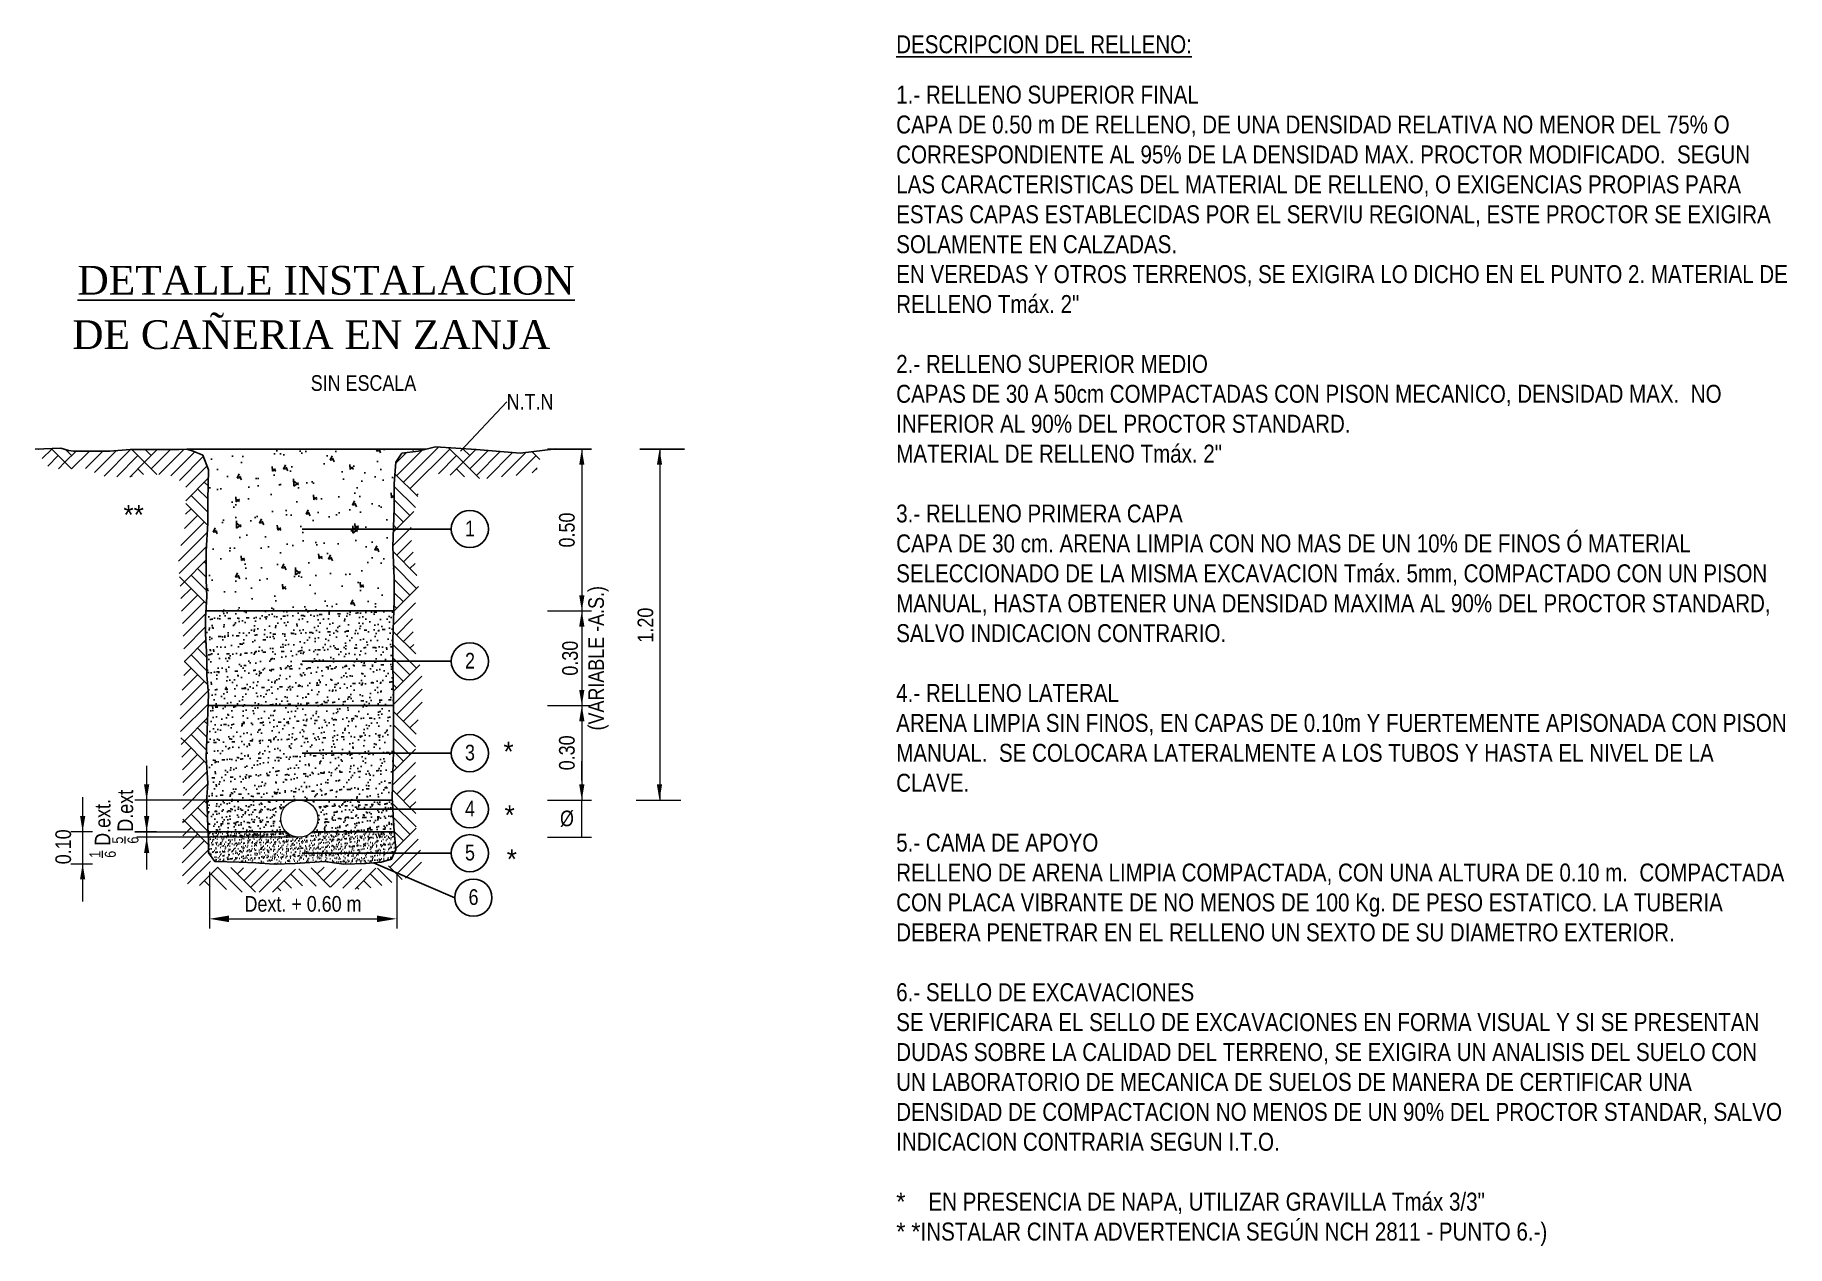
# Model space of a CAD drawing. Header units: metres. Extents: x 244933 to 246143, y 6126180 to 6128142.
# Drawn here: x 244942.8 to 245257.7, y 6126302.8 to 6126520.4 of the extents above; entities that cross this region are included whole.
import ezdxf

# ---------------------------------------------------------------- set-up
doc = ezdxf.new("R2010")
doc.units = ezdxf.units.M
doc.header["$LTSCALE"] = 2
doc.header["$MEASUREMENT"] = 0
doc.layers.get('0').update_dxf_attribs({"linetype": 'CONTINUOUS'})
doc.layers.add('05', color=5, linetype='CONTINUOUS')
for name, color, linetype, lineweight in [('ALC', 1, 'CONTINUOUS', 0), ('AP-ASB0250', 190, 'CONTINUOUS', 40), ('Viviendas', 8, 'CONTINUOUS', 20)]:
    doc.layers.add(name, color=color, linetype=linetype, lineweight=lineweight)
doc.styles.add('2', font='ARIALN.TTF', dxfattribs={"height": 0.002})
doc.styles.add('4', font='dutchi.ttf', dxfattribs={"height": 0.004})
doc.styles.add('WMF-Arial Narrow0', font='ARIALN.TTF')
doc.dimstyles.new('STANDARD$7', dxfattribs={"dimtxt": 0.002, "dimasz": 0.002, "dimexe": 0.001, "dimexo": 0.004, "dimgap": 0.001, "dimtad": 0, "dimzin": 0, "dimdsep": 46, "dimtxsty": '2', "dimcen": 0, "dimclrd": 256, "dimclre": 256, "dimclrt": 256, "dimadec": 0, "dimazin": 0, "dimtfac": 1, "dimtmove": 0, "dimatfit": 2, "dimfxl": 1, "dimtolj": 1, "dimtzin": 0, "dimarcsym": 0})

msp = doc.modelspace()

# ---------------------------------------------------------------- texts
for s, height, style, p in [('%%UDETALLE INSTALACION', 5.16, '4', (244950.405, 6126473.733)), (' DE CAÑERIA EN ZANJA', 5.16, '4', (244947.519, 6126463.956)), ('1', 2.812, '2', (245020.073, 6126430.314)), ('2', 2.812, '2', (245020.073, 6126406.548)), ('3', 2.812, '2', (245020.073, 6126390.043)), ('4', 2.812, '2', (245020.073, 6126379.967)), ('5', 2.812, '2', (245020.073, 6126372.073)), ('6', 2.812, '2', (245020.713, 6126364.076))]:
    msp.add_text(s, height=height, dxfattribs=dict(style=style)).set_placement(p)
at = {"insert": (245027.568, 6126454.475), "char_height": 2.8118, "attachment_point": 4, "style": '2'}
msp.add_mtext('N.T.N', dxfattribs=at)
at = {"attachment_point": 1}
for s, insert, char_height, width in [('**', (244958.675, 6126435.927), 3.5147, 15.13815), ('*', (245026.98, 6126393.388), 3.515, 17.22211), ('*', (245027.18, 6126381.986), 3.515, 4.0061), ('*', (245027.58, 6126374.07), 3.515, 6.00916)]:
    msp.add_mtext(s, dxfattribs=dict(at, insert=insert, char_height=char_height, width=width))
at = {"layer": '05', "color": 0, "insert": (245097.597, 6126520.312), "char_height": 2.196697, "width": 159.84461, "attachment_point": 1, "style": '2'}
msp.add_mtext('{\\H1.468x;\\LDESCRIPCION DEL RELLENO:\\P}\\P{\\H1.468x;1.- RELLENO SUPERIOR FINAL\\PCAPA DE 0.50 m DE RELLENO, DE UNA DENSIDAD RELATIVA NO MENOR DEL 75% O CORRESPONDIENTE AL 95% DE LA DENSIDAD MAX. PROCTOR MODIFICADO.  SEGUN LAS CARACTERISTICAS DEL MATERIAL DE RELLENO, O EXIGENCIAS PROPIAS PARA ESTAS CAPAS ESTABLECIDAS POR EL SERVIU REGIONAL, ESTE PROCTOR SE EXIGIRA SOLAMENTE EN CALZADAS. \\PEN VEREDAS Y OTROS TERRENOS, SE EXIGIRA LO DICHO EN EL PUNTO 2. MATERIAL DE RELLENO Tmáx. 2"\\P\\P2.- RELLENO SUPERIOR MEDIO\\PCAPAS DE 30 A 50cm COMPACTADAS CON PISON MECANICO, DENSIDAD MAX.  NO INFERIOR AL 90% DEL PROCTOR STANDARD.    \\PMATERIAL DE RELLENO Tmáx. 2"\\P\\P3.- RELLENO PRIMERA CAPA\\PCAPA DE 30 cm. ARENA LIMPIA CON NO MAS DE UN 10% DE FINOS Ó MATERIAL SELECCIONADO DE LA MISMA EXCAVACION Tmáx. 5mm, COMPACTADO CON UN PISON MANUAL, HASTA OBTENER UNA DENSIDAD MAXIMA AL 90% DEL PROCTOR STANDARD, SALVO INDICACION CONTRARIO.\\P\\P4.- RELLENO LATERAL\\PARENA LIMPIA SIN FINOS, EN CAPAS DE 0.10m Y FUERTEMENTE APISONADA CON PISON MANUAL.  SE COLOCARA LATERALMENTE A LOS TUBOS Y HASTA EL NIVEL DE LA CLAVE.\\L\\P\\l\\P5.- CAMA DE APOYO\\PRELLENO DE ARENA LIMPIA COMPACTADA, CON UNA ALTURA DE 0.10 m.  COMPACTADA CON PLACA VIBRANTE DE NO MENOS DE 100 Kg. DE PESO ESTATICO. LA TUBERIA DEBERA PENETRAR EN EL RELLENO UN SEXTO DE SU DIAMETRO EXTERIOR. \\P\\P6.- SELLO DE EXCAVACIONES\\PSE VERIFICARA EL SELLO DE EXCAVACIONES EN FORMA VISUAL Y SI SE PRESENTAN DUDAS SOBRE LA CALIDAD DEL TERRENO, SE EXIGIRA UN ANALISIS DEL SUELO CON UN LABORATORIO DE MECANICA DE SUELOS DE MANERA DE CERTIFICAR UNA DENSIDAD DE COMPACTACION NO MENOS DE UN 90% DEL PROCTOR STANDAR, SALVO INDICACION CONTRARIA SEGUN I.T.O.\\P  \\P\\Ftxt|c0;*\\fArial Narrow|b0|i0|c0|p34;    EN PRESENCIA DE NAPA, UTILIZAR GRAVILLA Tmáx 3/3"\\P\\Ftxt|c0;*\\fArial Narrow|b0|i0|c0|p34; \\Ftxt|c0;*\\fArial Narrow|b0|i0|c0|p34;INSTALAR CINTA ADVERTENCIA SEGÚN NCH 2811 - PUNTO 6.-)}', dxfattribs=at)
at = {"layer": 'AP-ASB0250', "color": 7, "lineweight": 0, "style": 'WMF-Arial Narrow0'}
msp.add_text('SIN ESCALA', height=2.8118, dxfattribs=at).set_placement((244992.342, 6126456.435))
at = {"layer": 'AP-ASB0250', "color": 7, "style": 'WMF-Arial Narrow0'}
msp.add_text('1.20', height=2.8118, rotation=90, dxfattribs=at).set_placement((245053.913, 6126411.206))
at = {"layer": 'AP-ASB0250', "color": 7, "lineweight": 0, "attachment_point": 5, "rotation": 90, "style": 'WMF-Arial Narrow0'}
for s, insert, char_height in [('0.50', (245038.401, 6126431.43), 2.8118), ('0.30\\P(VARIABLE -A.S.)', (245041.72, 6126408.395), 2.81177), ('0.30', (245038.4, 6126391.399), 2.8118), ('\\A1;{\\H0.7x;\\S1/6;} D.ext.', (244954.924, 6126377.823), 2.81177), ('\\A1;{\\H0.7x;\\S5/6;} D.ext', (244959.004, 6126379.918), 2.81177), ('0.10', (244947.858, 6126374.514), 2.8118)]:
    msp.add_mtext(s, dxfattribs=dict(at, insert=insert, char_height=char_height))
at = {"layer": 'AP-ASB0250', "color": 7, "lineweight": 0, "attachment_point": 5, "style": 'WMF-Arial Narrow0'}
for s, insert, char_height in [('%%c', (245038.401, 6126379.562), 2.8118), ('Dext. + 0.60 m', (244990.95, 6126364.244), 2.81177)]:
    msp.add_mtext(s, dxfattribs=dict(at, insert=insert, char_height=char_height))

# ---------------------------------------------------------------- hatches: boundary and pattern name
h = msp.add_hatch()
h.set_pattern_fill('AR-PARQ1', color=0, scale=0.843532, angle=45, style=0)
h.set_pattern_definition([(135, (-306946.118, 6057000.511), (-14.3152092, 1e-15), [10.1223815, -10.1223815]), (135, (-306944.925, 6057001.704), (-14.3152092, 1e-15), [10.1223815, -10.1223815]), (135, (-306943.732, 6057002.897), (-14.3152092, 1e-15), [10.1223815, -10.1223815]), (135, (-306942.539, 6057004.09), (-14.3152092, 1e-15), [10.1223815, -10.1223815]), (135, (-306941.346, 6057005.283), (-14.3152092, 1e-15), [10.1223815, -10.1223815]), (135, (-306940.154, 6057006.476), (-14.3152092, 1e-15), [10.1223815, -10.1223815]), (135, (-306938.961, 6057007.669), (-14.3152092, 1e-15), [10.1223815, -10.1223815]), (45, (-306953.276, 6057007.669), (14.3152092, -1e-15), [10.1223815, -10.1223815]), (45, (-306954.469, 6057008.862), (14.3152092, -1e-15), [10.1223815, -10.1223815]), (45, (-306955.662, 6057010.054), (14.3152092, -1e-15), [10.1223815, -10.1223815]), (45, (-306956.855, 6057011.247), (14.3152092, -1e-15), [10.1223815, -10.1223815]), (45, (-306958.048, 6057012.44), (14.3152092, -1e-15), [10.1223815, -10.1223815]), (45, (-306959.24, 6057013.633), (14.3152092, -1e-15), [10.1223815, -10.1223815]), (45, (-306960.433, 6057014.826), (14.3152092, -1e-15), [10.1223815, -10.1223815])])
h.paths.add_polyline_path([(244972.934, 6126444.867), (244971.175, 6126445.62), (244970.044, 6126445.967), (244968.662, 6126445.872), (244967.028, 6126445.872), (244965.897, 6126445.872), (244964.515, 6126445.872), (244962.881, 6126445.872), (244961.499, 6126445.872), (244959.865, 6126445.872), (244956.221, 6126445.62), (244954.965, 6126445.62), (244952.2, 6126445.62), (244949.687, 6126445.62), (244948.807, 6126445.746), (244947.425, 6126446.123), (244943.366, 6126445.987), (244943.445, 6126445.017), (244945.447, 6126442.416), (244950.994, 6126442.416), (244952.128, 6126442.542), (244953.389, 6126441.786), (244954.65, 6126441.156), (244959.693, 6126440.904), (244961.71, 6126441.408), (244966.879, 6126441.408), (244967.888, 6126440.652), (244969.92, 6126439.85), (244969.794, 6126432.415), (244969.29, 6126430.147), (244968.533, 6126426.493), (244968.786, 6126422.334), (244969.29, 6126414.269), (244969.668, 6126406.708), (244968.786, 6126398.769), (244969.416, 6126385.034), (244969.29, 6126377.473), (244969.416, 6126373.188), (244969.038, 6126370.164), (244969.668, 6126367.896), (244975.215, 6126367.266), (244979.376, 6126366.384), (244986.058, 6126366.384), (244990.47, 6126367.518), (244994.378, 6126367.392), (245000.808, 6126366.888), (245004.212, 6126367.266), (245006.607, 6126368.022), (245008.372, 6126368.526), (245011.146, 6126369.408), (245012.281, 6126371.676), (245012.028, 6126374.323), (245011.272, 6126377.473), (245011.146, 6126387.68), (245011.146, 6126391.839), (245011.398, 6126396.501), (245012.407, 6126400.156), (245012.281, 6126406.456), (245010.894, 6126409.985), (245010.642, 6126415.907), (245011.776, 6126420.948), (245010.39, 6126429.895), (245010.39, 6126433.298), (245011.398, 6126436.196), (245011.902, 6126439.472), (245014.676, 6126441.615), (245023.012, 6126440.619), (245030.955, 6126441.375), (245032.846, 6126441.879), (245033.984, 6126445.714), (245029.984, 6126445.244), (245022.067, 6126445.872), (245014.779, 6126446.374), (245011.637, 6126445.62), (245008.747, 6126445.244), (245007.616, 6126443.611), (245007.365, 6126439.717), (245007.365, 6126435.447), (245007.114, 6126428.413), (245007.365, 6126422.761), (245007.365, 6126418.741), (245007.114, 6126411.708), (245007.114, 6126407.06), (245007.239, 6126401.157), (245007.239, 6126391.737), (245006.988, 6126383.322), (245007.365, 6126377.293), (245007.616, 6126373.022), (245006.862, 6126371.264), (245004.977, 6126370.761), (245002.213, 6126370.51), (244998.317, 6126370.384), (244994.799, 6126370.887), (244989.521, 6126370.51), (244985.751, 6126370.384), (244982.484, 6126370.636), (244979.468, 6126370.761), (244975.07, 6126370.887), (244973.939, 6126372.394), (244973.939, 6126374.655), (244973.814, 6126378.172), (244973.688, 6126383.447), (244973.814, 6126385.959), (244973.562, 6126390.606), (244973.939, 6126401.911), (244973.688, 6126405.302), (244973.688, 6126408.442), (244973.437, 6126412.838), (244973.437, 6126415.601), (244973.688, 6126419.495), (244973.562, 6126422.51), (244973.562, 6126427.659), (244973.814, 6126432.683), (244973.814, 6126436.828), (244973.939, 6126442.229)])
h = msp.add_hatch()
h.set_pattern_fill('AR-CONC', color=256, scale=1.180945, angle=45, style=0)
h.set_pattern_definition([(95, (-306946.118, 6057000.511), (6.51352305, 5.46549478), [0.88570838, -9.7427922]), (40, (-306946.118, 6057000.511), (-7.4398579, 5.12256114), [0.7085667, -7.79423376]), (145.4514, (-306945.575, 6057000.9665), (-0.9263266, 10.58805656), [0.75273627, -8.28009927]), (91.1842, (-306947.788, 6057002.181), (10.29421062, 7.52986475), [1.32856257, -14.6141883]), (141.6356, (-306946.93, 6057002.809), (-0.32947189, 15.93934608), [1.12910445, -12.42014692]), (36.1842, (-306947.788, 6057002.181), (-0.32948433, 15.93934583), [1.06285006, -11.69135064]), (66, (-306946.536, 6057002.5986), (8.34658007, 1.62241081), [0.88570838, -9.7427922]), (11, (-306946.536, 6057002.599), (-4.02357942, 8.08720761), [0.7085667, -7.79423376]), (116.4514, (-306945.84, 6057002.734), (4.32300818, 9.70961498), [0.75273627, -8.28009927]), (82.5, (-306946.1182, 6057000.511), (-2.678301668, 2.881384353), [0, -7.699758197, 0, -7.91232821, 0, -7.82375737]), (52.5, (-306946.118, 6057000.511), (-1.09677791, 5.49032262), [0, -4.511208023, 0, -7.52261652, 0, -2.981884885]), (12.5, (-306947.9803, 6056998.6488), (4.646050243, 4.269359585), [0, -2.95236127, 0, -9.21136717, 0, -12.222775666]), (2.5, (-306948.8154, 6056997.814), (4.03398815, 5.70584921), [0, -3.838069653, 0, -6.117292555, 0, -8.67994214])])
h.paths.add_polyline_path([(245007.299, 6126416.893), (245007.365, 6126418.741), (245007.365, 6126422.761), (245007.114, 6126428.413), (245007.365, 6126435.447), (245007.365, 6126439.717), (245007.616, 6126443.611), (245008.747, 6126445.244), (245011.637, 6126445.62), (245013.083, 6126445.967), (244970.044, 6126445.967), (244971.175, 6126445.62), (244972.934, 6126444.867), (244973.939, 6126442.229), (244973.814, 6126436.828), (244973.814, 6126432.683), (244973.562, 6126427.659), (244973.562, 6126422.51), (244973.688, 6126419.495), (244973.52, 6126416.893)])
h = msp.add_hatch()
h.set_pattern_fill('AR-SAND', color=256, scale=1.180945, angle=45, style=0)
h.set_pattern_definition([(82.5, (-306946.1182, 6057000.511), (-1.661604493, 1.556398798), [0, -1.795035653, 0, -2.007605665, 0, -1.919034827]), (52.5, (-306946.1182, 6057000.511), (-0.878785107, 3.834502882), [0, -0.968374497, 0, -1.617893977, 0, -0.619995867]), (12.5, (-306947.1453, 6056999.4839), (2.5957506, 2.605201829), [0, -0.5904722544, 0, -2.125700116, 0, -2.7752195956]), (2.5, (-306947.1453, 6056999.484), (1.777371279, 3.243184033), [0, -0.295236127, 0, -1.3935145203, 0, -1.594275087])])
h.paths.add_polyline_path([(244973.872, 6126399.897), (244973.562, 6126390.606), (244973.814, 6126385.959), (244973.688, 6126383.447), (244973.701, 6126382.9), (245007.014, 6126382.9), (245006.988, 6126383.322), (245007.239, 6126391.737), (245007.239, 6126399.897)])
h.paths.add_polyline_path([(244973.52, 6126416.893), (244973.437, 6126415.601), (244973.437, 6126412.838), (244973.688, 6126408.442), (244973.688, 6126405.302), (244973.939, 6126401.911), (244973.872, 6126399.897), (245007.239, 6126399.897), (245007.239, 6126401.157), (245007.114, 6126407.06), (245007.114, 6126411.708), (245007.299, 6126416.893)])
h = msp.add_hatch()
h.set_pattern_fill('AR-SAND', color=256, scale=0.843532, angle=45, style=0)
h.set_pattern_definition([(82.5, (-306946.1182, 6057000.511), (-1.1868603524, 1.1117134274), [0, -1.2821683238, 0, -1.4340040464, 0, -1.370739162]), (52.5, (-306946.1182, 6057000.511), (-0.627703648, 2.73893063), [0, -0.6916960694, 0, -1.155638555, 0, -0.4428541908]), (12.5, (-306946.8518, 6056999.7774), (1.8541075714, 1.8608584493), [0, -0.421765896, 0, -1.5183572256, 0, -1.982299711]), (2.5, (-306946.8518, 6056999.7774), (1.269550913, 2.316560024), [0, -0.210882948, 0, -0.9953675145, 0, -1.1387679192])])
h.paths.add_polyline_path([(244990.273, 6126382.9, -0.4142136), (244993.611, 6126379.562, -0.4142136), (244990.273, 6126376.224), (245007.428, 6126376.224), (245007.365, 6126377.293), (245007.014, 6126382.9)])
h.paths.add_polyline_path([(244973.701, 6126382.9), (244973.814, 6126378.172), (244973.883, 6126376.224), (244990.273, 6126376.224, -0.4142136), (244986.935, 6126379.562, -0.4142136), (244990.273, 6126382.9)])
h = msp.add_hatch()
h.set_pattern_fill('AR-SAND', color=256, scale=0.506119, angle=45, style=0)
h.set_pattern_definition([(82.5, (-306946.1182, 6057001.52076), (-0.7121162114, 0.6670280564), [0, -0.7693009943, 0, -0.8604024278, 0, -0.8224434972]), (52.5, (-306946.1182, 6057001.5208), (-0.3766221887, 1.643358378), [0, -0.4150176417, 0, -0.693383133, 0, -0.2657125145]), (12.5, (-306946.5584, 6057001.0806), (1.1124645428, 1.1165150696), [0, -0.2530595376, 0, -0.9110143353, 0, -1.1893798267]), (2.5, (-306946.5584, 6057001.0806), (0.761730548, 1.3899360143), [0, -0.1265297688, 0, -0.5972205087, 0, -0.6832607515])])
edge = h.paths.add_edge_path()
edge.add_arc((244990.273, 6126379.562), 3.338, 224.22707, 315.77293)
edge.add_line((244992.665, 6126377.234), (245007.428, 6126377.234))
edge.add_line((245007.428, 6126377.234), (245007.616, 6126374.032))
edge.add_line((245007.616, 6126374.032), (245006.862, 6126372.273))
edge.add_line((245006.862, 6126372.273), (245004.977, 6126371.771))
edge.add_line((245004.977, 6126371.771), (245002.213, 6126371.52))
edge.add_line((245002.213, 6126371.52), (244998.317, 6126371.394))
edge.add_line((244998.317, 6126371.394), (244994.799, 6126371.897))
edge.add_line((244994.799, 6126371.897), (244989.521, 6126371.52))
edge.add_line((244989.521, 6126371.52), (244985.751, 6126371.394))
edge.add_line((244985.751, 6126371.394), (244982.484, 6126371.645))
edge.add_line((244982.484, 6126371.645), (244979.468, 6126371.771))
edge.add_line((244979.468, 6126371.771), (244975.07, 6126371.897))
edge.add_line((244975.07, 6126371.897), (244973.939, 6126373.404))
edge.add_line((244973.939, 6126373.404), (244973.939, 6126375.665))
edge.add_line((244973.939, 6126375.665), (244973.883, 6126377.234))
edge.add_line((244973.883, 6126377.234), (244987.881, 6126377.234))

# ---------------------------------------------------------------- linework, layer by layer
for p, q in [((244970.044, 6126445.967), (245013.083, 6126445.967)), ((245034.908, 6126445.967), (245042.831, 6126445.967)), ((245051.503, 6126445.967), (245059.508, 6126445.967)), ((245007.299, 6126416.893), (244973.52, 6126416.893)), ((245007.239, 6126399.897), (244973.872, 6126399.897)), ((245007.014, 6126382.9), (244973.701, 6126382.9)), ((244987.881, 6126377.234), (244973.883, 6126377.234)), ((245007.428, 6126377.234), (244992.665, 6126377.234))]:
    msp.add_line(p, q)
at = {"color": 4}
msp.add_lwpolyline([(244942.776, 6126445.967), (244947.425, 6126446.123), (244948.807, 6126445.746), (244949.687, 6126445.62), (244952.2, 6126445.62), (244954.965, 6126445.62), (244956.221, 6126445.62), (244959.865, 6126445.872), (244961.499, 6126445.872), (244962.881, 6126445.872), (244964.515, 6126445.872), (244965.897, 6126445.872), (244967.028, 6126445.872), (244968.662, 6126445.872), (244970.044, 6126445.967), (244971.175, 6126445.62), (244972.934, 6126444.867), (244973.939, 6126442.229), (244973.814, 6126436.828), (244973.814, 6126432.683), (244973.562, 6126427.659), (244973.562, 6126422.51), (244973.688, 6126419.495), (244973.437, 6126415.601), (244973.437, 6126412.838), (244973.688, 6126408.442), (244973.688, 6126405.302), (244973.939, 6126401.911), (244973.562, 6126390.606), (244973.814, 6126385.959), (244973.688, 6126383.447), (244973.814, 6126378.172), (244973.939, 6126375.665), (244973.939, 6126373.404), (244975.07, 6126371.897), (244979.468, 6126371.771), (244982.484, 6126371.645), (244985.751, 6126371.394), (244989.521, 6126371.52), (244994.799, 6126371.897), (244998.317, 6126371.394), (245002.213, 6126371.52), (245004.977, 6126371.771), (245006.862, 6126372.273), (245007.616, 6126374.032), (245007.365, 6126377.293), (245006.988, 6126383.322), (245007.239, 6126391.737), (245007.239, 6126401.157), (245007.114, 6126407.06), (245007.114, 6126411.708), (245007.365, 6126418.741), (245007.365, 6126422.761), (245007.114, 6126428.413), (245007.365, 6126435.447), (245007.365, 6126439.717), (245007.616, 6126443.611), (245008.747, 6126445.244), (245011.637, 6126445.62), (245014.779, 6126446.374), (245022.067, 6126445.872), (245029.984, 6126445.244), (245036.392, 6126445.997)], dxfattribs=at)
for centre in [(245020.943, 6126431.61), (245020.943, 6126407.843), (245020.943, 6126391.339), (245020.943, 6126381.263), (245020.943, 6126373.368), (245021.583, 6126365.372)]:
    msp.add_circle(centre, 3.336)
for points in [[(245040.605, 6126443.156), (245041.543, 6126443.156), (245041.074, 6126445.967)], [(245054.578, 6126443.156), (245055.516, 6126443.156), (245055.047, 6126445.967)], [(245040.605, 6126419.705), (245041.543, 6126419.705), (245041.074, 6126416.893)], [(245040.605, 6126414.082), (245041.543, 6126414.082), (245041.074, 6126416.893)], [(245040.605, 6126402.709), (245041.543, 6126402.709), (245041.074, 6126399.897)], [(245040.605, 6126397.085), (245041.543, 6126397.085), (245041.074, 6126399.897)], [(244962.374, 6126385.712), (244963.311, 6126385.712), (244962.842, 6126382.9)], [(245040.605, 6126385.712), (245041.543, 6126385.712), (245041.074, 6126382.9)], [(245054.564, 6126385.712), (245055.502, 6126385.712), (245055.033, 6126382.9)], [(244950.869, 6126380.046), (244951.806, 6126380.046), (244951.338, 6126377.234)], [(244962.374, 6126380.046), (244963.311, 6126380.046), (244962.842, 6126377.234)], [(244962.374, 6126373.413), (244963.311, 6126373.413), (244962.842, 6126376.224)], [(244950.869, 6126368.645), (244951.806, 6126368.645), (244951.338, 6126371.457)]]:
    msp.add_solid(points)
at = {"layer": 'ALC', "color": 10}
msp.add_circle((244990.273, 6126379.562), 3.338, dxfattribs=at)
at = {"layer": 'AP-ASB0250', "color": 7, "lineweight": 0}
for p, q in [((245041.074, 6126445.967), (245041.074, 6126416.893)), ((245055.075, 6126445.967), (245055.075, 6126382.9)), ((245034.908, 6126416.893), (245042.831, 6126416.893)), ((245034.908, 6126416.893), (245042.831, 6126416.893)), ((245041.074, 6126416.893), (245041.074, 6126399.897)), ((245034.896, 6126399.897), (245042.831, 6126399.897)), ((245034.896, 6126399.897), (245042.831, 6126399.897)), ((245041.074, 6126399.897), (245041.074, 6126382.9)), ((244962.842, 6126389.071), (244962.842, 6126377.234)), ((245041.074, 6126386.415), (245041.074, 6126389.93)), ((244951.338, 6126383.404), (244951.338, 6126371.457)), ((244962.842, 6126383.404), (244962.842, 6126371.568)), ((245034.896, 6126382.9), (245042.831, 6126382.9)), ((245034.896, 6126382.9), (245042.831, 6126382.9)), ((245041.074, 6126376.224), (245041.074, 6126382.9)), ((245050.858, 6126382.9), (245058.864, 6126382.9)), ((244960.722, 6126377.234), (244964.6, 6126377.234)), ((244962.842, 6126377.234), (244962.842, 6126370.456)), ((245034.896, 6126376.224), (245042.831, 6126376.224)), ((244949.218, 6126371.457), (244953.095, 6126371.457)), ((244951.338, 6126371.457), (244951.338, 6126364.679)), ((244974.111, 6126370.036), (244974.111, 6126359.814)), ((245007.789, 6126369.76), (245007.789, 6126359.814)), ((244977.626, 6126361.571), (245004.274, 6126361.571))]:
    msp.add_line(p, q, dxfattribs=at)
at = {"layer": 'AP-ASB0250', "color": 7}
for points in [[(244977.626, 6126362.157), (244977.626, 6126360.985), (244974.111, 6126361.571)], [(245004.274, 6126362.157), (245004.274, 6126360.985), (245007.789, 6126361.571)]]:
    msp.add_solid(points, dxfattribs=at)
at = {"layer": 'Viviendas', "ltscale": 2}
for p, q in [((244964.6, 6126382.9), (244960.722, 6126382.9)), ((244974.341, 6126382.9), (244961.051, 6126382.9)), ((244953.095, 6126377.234), (244949.218, 6126377.234)), ((244964.6, 6126377.234), (244960.722, 6126377.234)), ((244961.051, 6126377.234), (244987.881, 6126377.234)), ((244990.273, 6126376.224), (244961.051, 6126376.224))]:
    msp.add_line(p, q, dxfattribs=at)

msp.set_redraw_order([(e.dxf.handle, doc.entitydb.next_handle()) for e in msp.query("TEXT MTEXT ATTDEF DIMENSION ARC_DIMENSION")])  # texts and dimensions are drawn at this point

# ---------------------------------------------------------------- leaders
at = {"annotation_type": 0, "has_hookline": 1, "hookline_direction": 0, "text_width": 7.9}
msp.add_leader([(245019.237, 6126445.587), (245027.565, 6126454.475), (245027.567, 6126454.475)], dimstyle='STANDARD$7', dxfattribs=at)
for points in [[(244990.795, 6126431.61), (245017.607, 6126431.61)], [(244990.795, 6126407.843), (245017.607, 6126407.843)], [(244990.795, 6126391.339), (245017.607, 6126391.339)], [(245000.706, 6126381.263), (245017.607, 6126381.263)], [(244990.795, 6126373.368), (245017.607, 6126373.368)], [(245018.247, 6126365.372), (245003.595, 6126371.645)]]:
    msp.add_leader(points, dimstyle='STANDARD$7')

doc.saveas('drawing.dxf')
